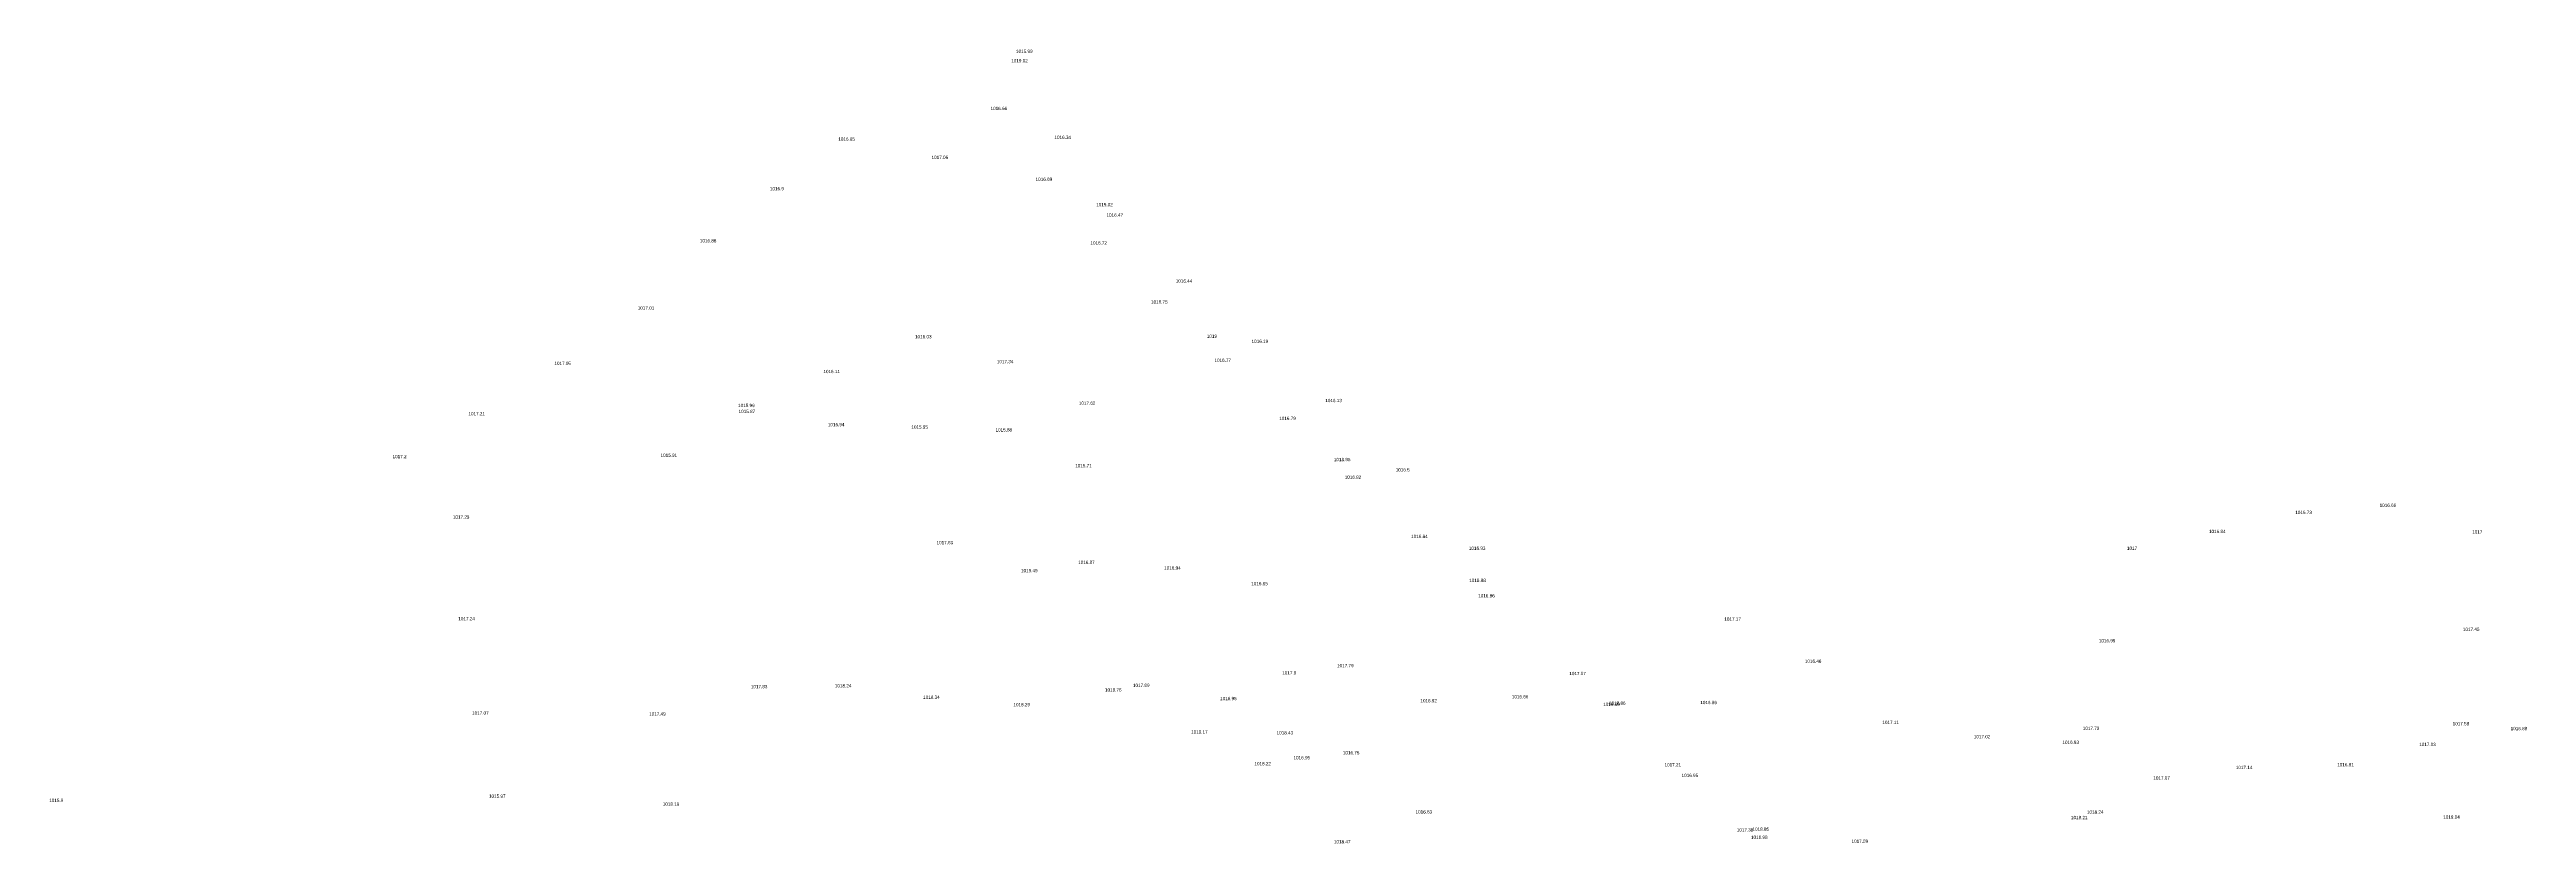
# Model space of a CAD drawing. Header units: inches. Extents: x 628884 to 629912, y 4519174 to 4520145.
# Drawn here: x 629032.8 to 629182.3, y 4520093.4 to 4520141.3 of the extents above; entities that cross this region are included whole.
import ezdxf

# ---------------------------------------------------------------- set-up
doc = ezdxf.new("R2010")
doc.units = ezdxf.units.IN
doc.header["$MEASUREMENT"] = 0

msp = doc.modelspace()

# ---------------------------------------------------------------- texts
for s, p in [('1015.99', (629091.16, 4520141.1, 1015.99)), ('1019.02', (629090.87, 4520140.53, 1019.02)), ('1016.66', (629089.62, 4520137.65, 1016.66)), ('1016.85', (629080.43, 4520135.8, 1016.85)), ('1016.34', (629093.48, 4520135.91, 1016.34)), ('1017.06', (629086.06, 4520134.7, 1017.06)), ('1016.9', (629076.3, 4520132.81, 1016.9)), ('1016.69', (629092.34, 4520133.38, 1016.69)), ('1019.02', (629096, 4520131.85, 1019.02)), ('1016.47', (629096.62, 4520131.22, 1016.47)), ('1016.88', (629072.07, 4520129.67, 1016.88)), ('1016.72', (629095.65, 4520129.54, 1016.72)), ('1016.75', (629099.31, 4520125.98, 1016.75)), ('1016.44', (629100.8, 4520127.24, 1016.44)), ('1017.01', (629068.32, 4520125.61, 1017.01)), ('1016.03', (629085.06, 4520123.88, 1016.03)), ('1019', (629102.68, 4520123.91, 1019)), ('1016.19', (629105.38, 4520123.6, 1016.19)), ('1017.05', (629063.29, 4520122.27, 1017.05)), ('1016.11', (629079.53, 4520121.78, 1016.11)), ('1017.34', (629090, 4520122.38, 1017.34)), ('1016.77', (629103.14, 4520122.46, 1016.77)), ('1016.13', (629109.83, 4520120.03, 1016.13)), ('1017.21', (629058.1, 4520119.24, 1017.21)), ('1015.99', (629074.38, 4520119.73, 1015.99)), ('1015.87', (629074.41, 4520119.37, 1015.87)), ('1015.94', (629079.8, 4520118.58, 1015.94)), ('1017.62', (629094.95, 4520119.87, 1017.62)), ('1016.79', (629107.05, 4520118.95, 1016.79)), ('1015.95', (629084.84, 4520118.43, 1015.95)), ('1015.88', (629089.92, 4520118.26, 1015.88)), ('1017.2', (629053.52, 4520116.65, 1017.2)), ('1015.91', (629069.7, 4520116.73, 1015.91)), ('1015.71', (629094.73, 4520116.1, 1015.71)), ('1018.95', (629110.35, 4520116.47, 1018.95)), ('1016.5', (629114.08, 4520115.85, 1016.5)), ('1016.82', (629111, 4520115.4, 1016.82)), ('1017.23', (629057.16, 4520113, 1017.23)), ('1016.73', (629168.39, 4520113.28, 1016.73)), ('1016.66', (629173.48, 4520113.71, 1016.66)), ('1017.63', (629086.36, 4520111.46, 1017.63)), ('1016.84', (629115.01, 4520111.83, 1016.84)), ('1016.93', (629118.5, 4520111.12, 1016.93)), ('1017', (629158.23, 4520111.12, 1017)), ('1016.84', (629163.18, 4520112.13, 1016.84)), ('1017', (629179.07, 4520112.1, 1017)), ('1019.49', (629091.46, 4520109.77, 1019.49)), ('1016.87', (629094.91, 4520110.27, 1016.87)), ('1016.94', (629100.1, 4520109.93, 1016.94)), ('1016.65', (629105.36, 4520108.98, 1016.65)), ('1018.88', (629118.52, 4520109.18, 1018.88)), ('1016.86', (629119.06, 4520108.25, 1016.86)), ('1017.24', (629057.49, 4520106.87, 1017.24)), ('1017.17', (629133.92, 4520106.84, 1017.17)), ('1016.99', (629156.53, 4520105.54, 1016.99)), ('1017.45', (629178.51, 4520106.23, 1017.45)), ('1017.9', (629107.23, 4520103.6, 1017.9)), ('1017.79', (629110.54, 4520104.04, 1017.79)), ('1017.07', (629124.56, 4520103.56, 1017.07)), ('1016.46', (629138.78, 4520104.3, 1016.46)), ('1017.83', (629075.15, 4520102.77, 1017.83)), ('1018.24', (629080.22, 4520102.82, 1018.24)), ('1018.34', (629085.55, 4520102.13, 1018.34)), ('1018.76', (629096.53, 4520102.57, 1018.76)), ('1017.89', (629098.22, 4520102.85, 1017.89)), ('1016.95', (629103.48, 4520102.05, 1016.95)), ('1016.66', (629121.09, 4520102.16, 1016.66)), ('1017.07', (629058.32, 4520101.17, 1017.07)), ('1017.49', (629069.01, 4520101.12, 1017.49)), ('1018.29', (629091, 4520101.68, 1018.29)), ('1016.92', (629115.57, 4520101.92, 1016.92)), ('1016.69', (629126.61, 4520101.7, 1016.69)), ('1018.86', (629126.96, 4520101.77, 1018.86)), ('1016.86', (629132.47, 4520101.81, 1016.86)), ('1017.11', (629143.46, 4520100.61, 1017.11)), ('1019.17', (629101.73, 4520100.03, 1019.17)), ('1018.43', (629106.89, 4520099.98, 1018.43)), ('1017.02', (629148.98, 4520099.75, 1017.02)), ('1016.93', (629154.33, 4520099.41, 1016.93)), ('1017.73', (629155.56, 4520100.25, 1017.73)), ('1017.03', (629175.87, 4520099.28, 1017.03)), ('1017.58', (629177.89, 4520100.53, 1017.58)), ('1016.88', (629181.39, 4520100.24, 1016.88)), ('1018.22', (629105.55, 4520098.12, 1018.22)), ('1016.95', (629107.91, 4520098.48, 1016.95)), ('1016.75', (629110.89, 4520098.78, 1016.75)), ('1017.21', (629130.31, 4520098.05, 1017.21)), ('1017.14', (629164.8, 4520097.89, 1017.14)), ('1016.81', (629170.92, 4520098.06, 1016.81)), ('1015.97', (629059.34, 4520096.16, 1015.97)), ('1016.95', (629131.34, 4520097.41, 1016.95)), ('1017.07', (629159.82, 4520097.26, 1017.07)), ('1015.9', (629032.79, 4520095.91, 1015.9)), ('1018.19', (629069.83, 4520095.68, 1018.19)), ('1016.63', (629115.28, 4520095.21, 1016.63)), ('1018.21', (629154.85, 4520094.87, 1018.21)), ('1018.24', (629155.81, 4520095.2, 1018.24)), ('1019.04', (629177.32, 4520094.9, 1019.04)), ('1018.47', (629110.35, 4520093.41, 1018.47)), ('1017.38', (629134.67, 4520094.12, 1017.38)), ('1016.98', (629135.53, 4520093.68, 1016.98)), ('1018.85', (629135.62, 4520094.17, 1018.85)), ('1017.59', (629141.6, 4520093.44, 1017.59))]:
    msp.add_text(s, height=0.2).set_placement(p)

doc.saveas('drawing.dxf')
